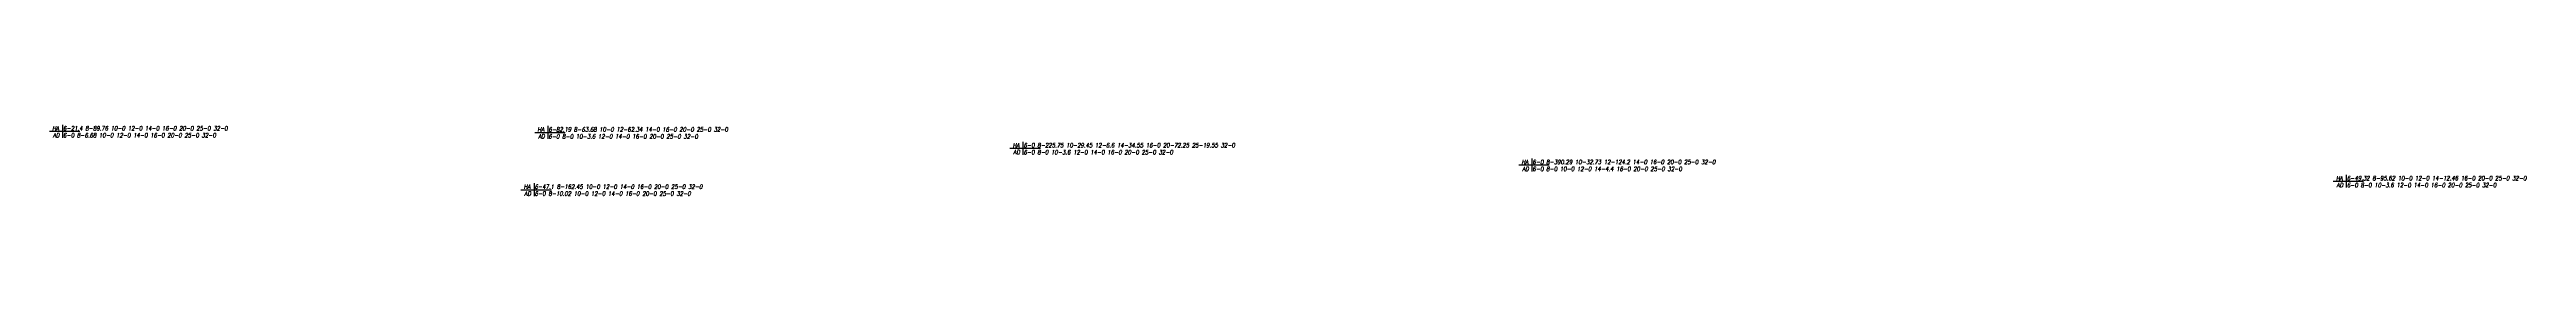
# Model space of a CAD drawing. Extents: x -12912 to 27386, y 1818 to 8189.
# Drawn here: x -3940 to 1762, y 2958 to 3122 of the extents above; entities that cross this region are included whole.
import ezdxf

# ---------------------------------------------------------------- set-up
doc = ezdxf.new("R2010")
doc.units = 0
doc.header["$MEASUREMENT"] = 0
doc.layers.add('STR_TXT', color=102, linetype='CONTINUOUS')
doc.styles.add('Tableau', font='romans.shx', dxfattribs={"width": 0.9, "oblique": 10})

# ---------------------------------------------------------------- blocks, each defined once
blk = doc.blocks.new('Smallsp')
at = {"layer": 'STR_TXT', "linetype": 'Continuous'}
for points in [[(-30, 0), (40, 0)], [(0, 15), (0, -15)]]:
    blk.add_lwpolyline(points, dxfattribs=at)
at = {"layer": 'STR_TXT', "linetype": 'Continuous', "style": 'Tableau', "oblique": 10, "width": 0.9}
for s, p in [('HA', (-23.6, 1.9)), ('AD', (-22.2, -13.9))]:
    blk.add_text(s, height=10, dxfattribs=at).set_placement(p)
for tag, p in [('SPAD', (1.4, 1.9)), ('SPHA', (1.4, -14.1))]:
    blk.add_attdef(tag, p, '', height=10, dxfattribs=at)

msp = doc.modelspace()

# ---------------------------------------------------------------- block references
at = {"layer": 'STR_TXT', "linetype": 'Continuous'}
for p, values in [((-3910.159, 3107.426), {'SPHA': '6-0 8-6.68 10-0 12-0 14-0 16-0 20-0 25-0 32-0 ', 'SPAD': '6-21.4 8-89.76 10-0 12-0 14-0 16-0 20-0 25-0 32-0 '}), ((-2793.086, 3104.841), {'SPHA': '6-0 8-0 10-3.6 12-0 14-0 16-0 20-0 25-0 32-0 ', 'SPAD': '6-82.19 8-63.68 10-0 12-62.34 14-0 16-0 20-0 25-0 32-0 '}), ((-1699.184, 3068.282), {'SPHA': '6-0 8-0 10-3.6 12-0 14-0 16-0 20-0 25-0 32-0 ', 'SPAD': '6-0 8-225.75 10-29.45 12-6.6 14-34.55 16-0 20-72.25 25-19.55 32-0 '}), ((-527.708, 3029.698), {'SPHA': '6-0 8-0 10-0 12-0 14-4.4 16-0 20-0 25-0 32-0 ', 'SPAD': '6-0 8-390.29 10-32.73 12-124.2 14-0 16-0 20-0 25-0 32-0 '}), ((-2824.869, 2972.694), {'SPHA': '6-0 8-10.02 10-0 12-0 14-0 16-0 20-0 25-0 32-0 ', 'SPAD': '6-47.1 8-162.45 10-0 12-0 14-0 16-0 20-0 25-0 32-0 '}), ((1347.169, 2992.331), {'SPHA': '6-0 8-0 10-3.6 12-0 14-0 16-0 20-0 25-0 32-0 ', 'SPAD': '6-49.32 8-95.62 10-0 12-0 14-12.46 16-0 20-0 25-0 32-0 '})]:
    msp.add_blockref('Smallsp', p, dxfattribs=at).add_auto_attribs(values)

doc.saveas('drawing.dxf')
